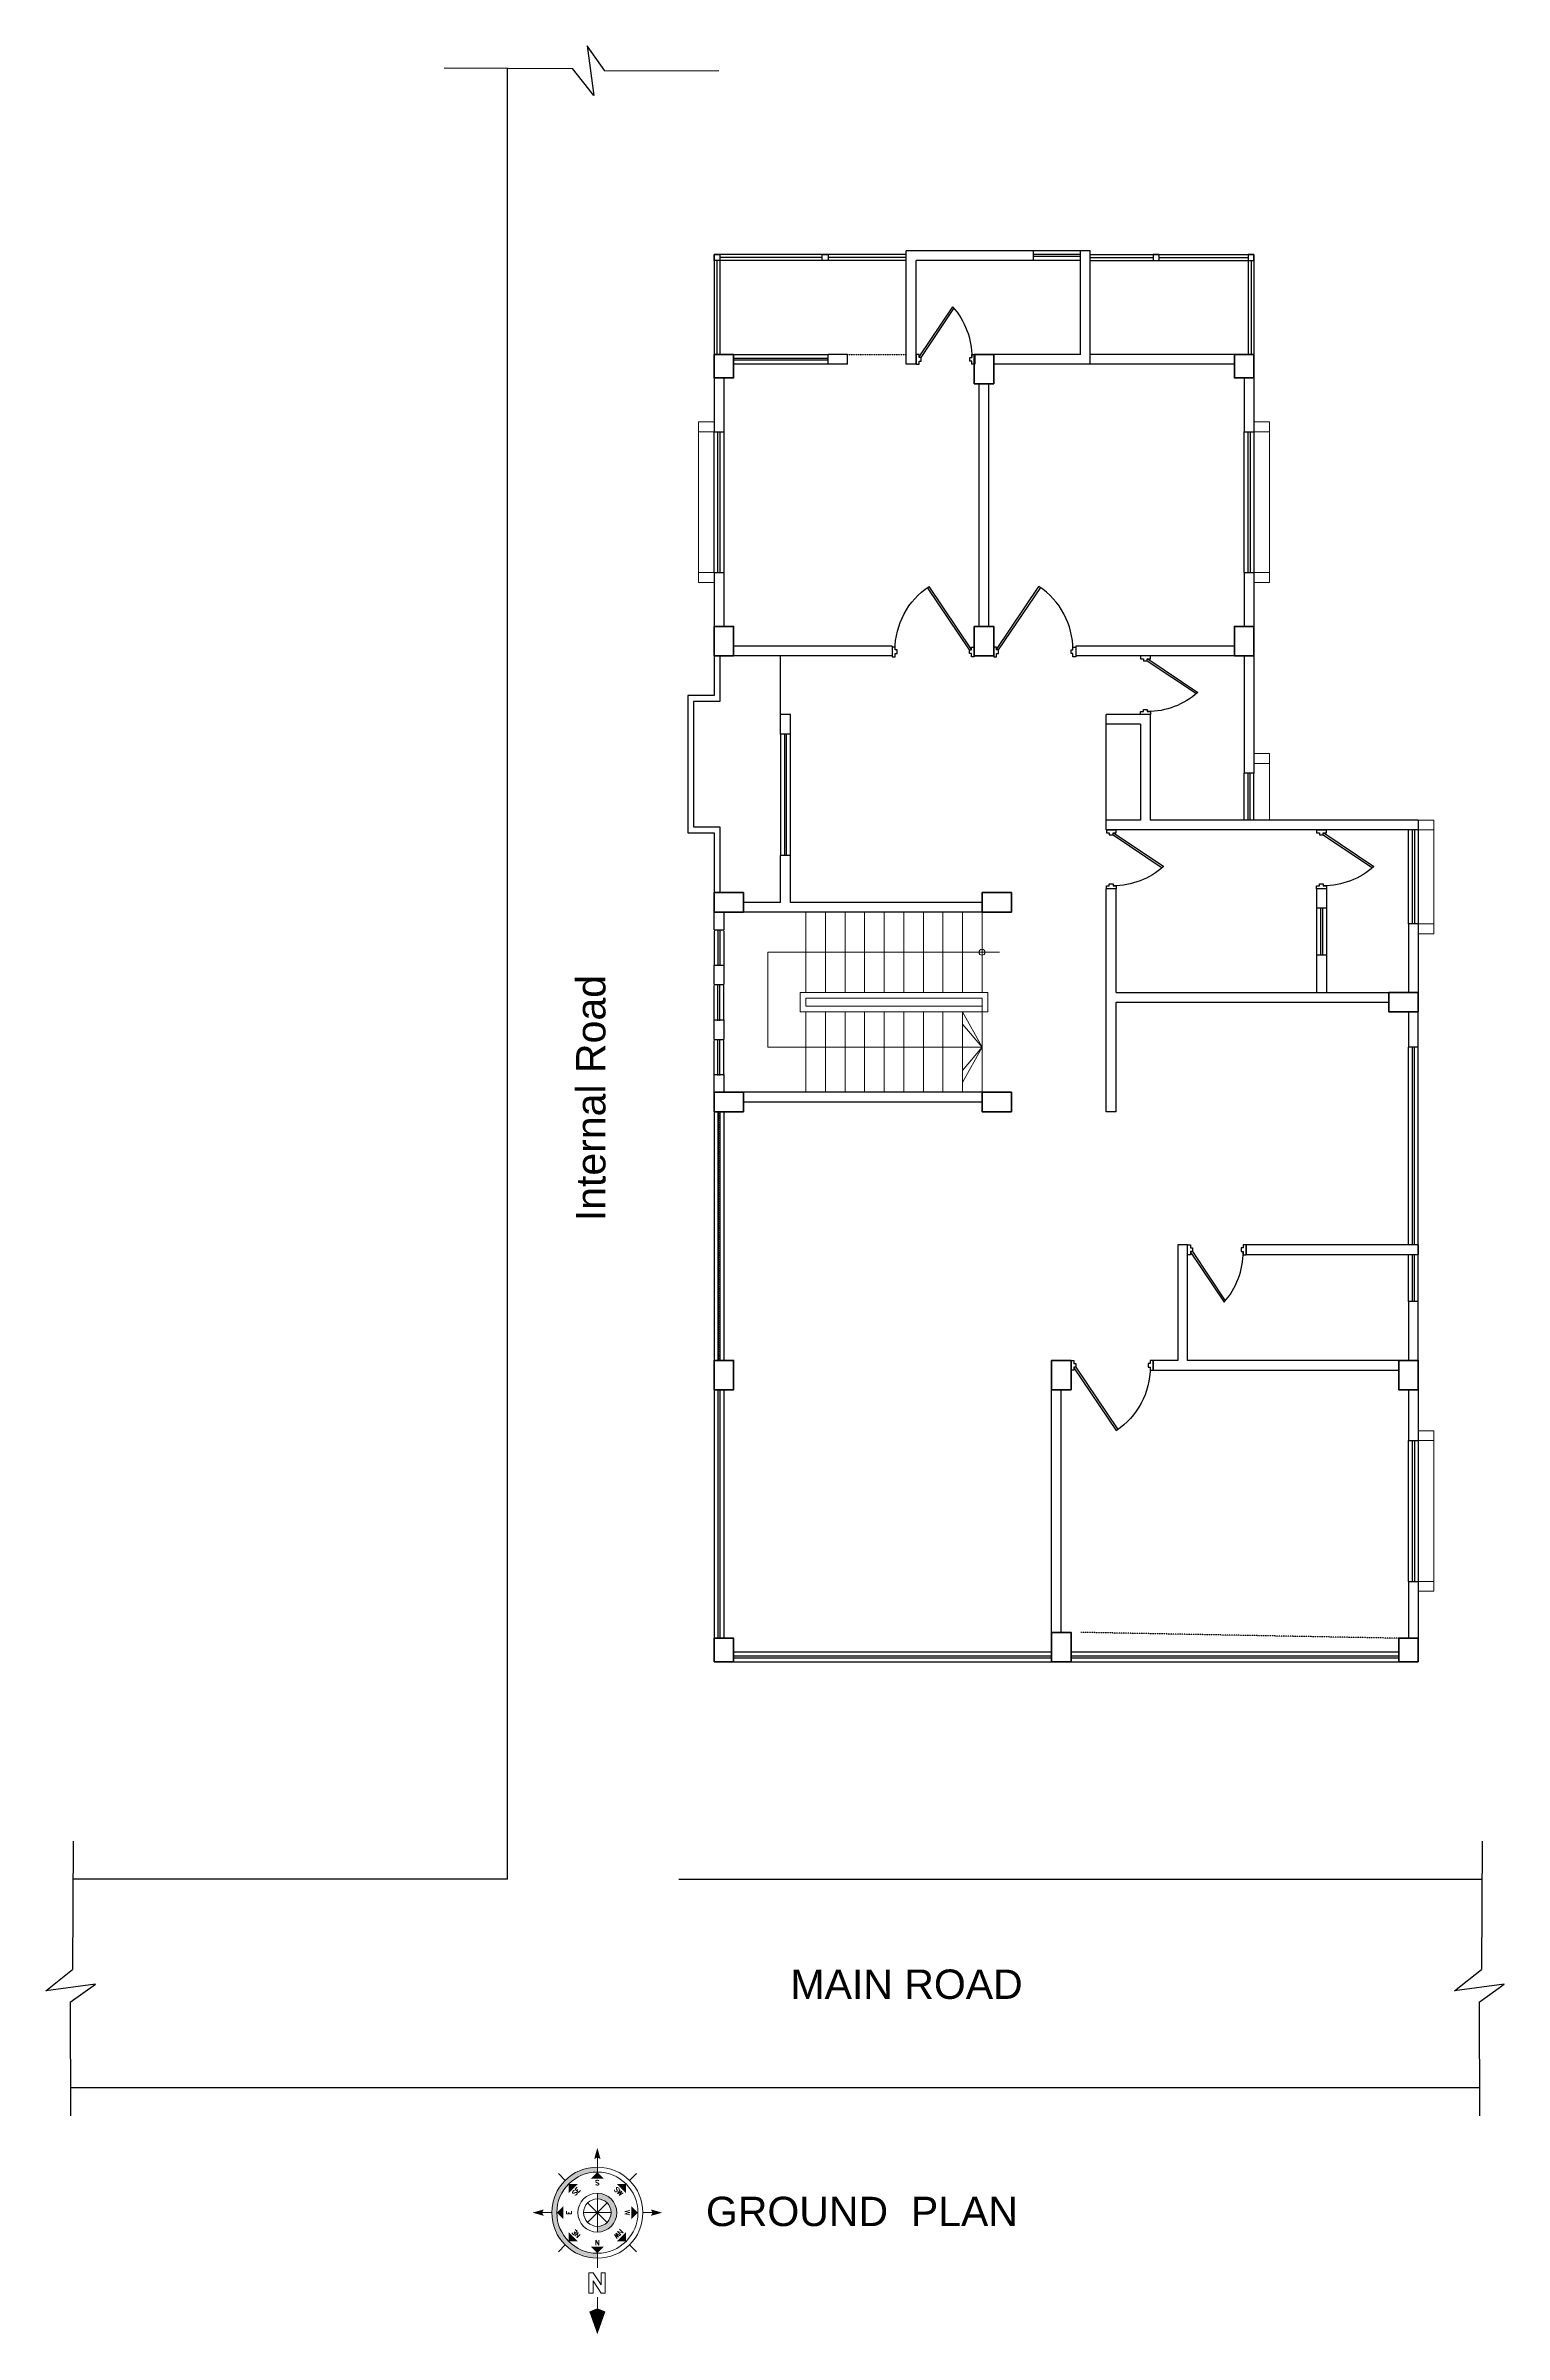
# Model space of a CAD drawing. Header units: inches. Extents: x -54558 to 35158, y -4190 to 41945.
# Drawn here: x 1177 to 1923, y 4957 to 6126 of the extents above; entities that cross this region are included whole.
import ezdxf
from ezdxf.enums import TextEntityAlignment as Align

# ---------------------------------------------------------------- set-up
doc = ezdxf.new("R2010")
doc.units = ezdxf.units.IN
doc.header["$MEASUREMENT"] = 0
doc.linetypes.add('AUDIT_I_190731160832-11', pattern=[0.375, 0.25, -0.125])
doc.linetypes.add('Dash 1_16_', pattern=[3.175, 1.5875, -1.5875])
doc.layers.get('0').update_dxf_attribs({"true_color": 0xe4c8de})
for name, color, linetype, lineweight in [('A-FURN-FIXD', 44, 'Continuous', 9), ('A_WALL', 7, 'Continuous', 30), ('colum', 241, 'Continuous', 40), ('railing', 6, 'Continuous', 5), ('ROAD', 251, 'Continuous', 30), ('sanshade', 252, 'Continuous', 5), ('Stair', 44, 'Continuous', 13), ('Ver', 144, 'Continuous', 30), ('Wall-02', 7, 'Continuous', 30), ('windo', 140, 'Continuous', 25)]:
    doc.layers.add(name, color=color, linetype=linetype, lineweight=lineweight)
doc.layers.add('door', color=34, linetype='Continuous')
doc.layers.add('title', color=7, linetype='Continuous')
doc.styles.add('Arial', font='arial.ttf')
doc.styles.add('ROMANS', font='romans.shx', dxfattribs={"width": 0.8})

# ---------------------------------------------------------------- blocks, each defined once
blk = doc.blocks.new('tyer')
at = {"layer": 'sanshade'}
for points in [[(-25800.8, -9018.3), (-25792.8, -9018.3), (-25792.8, -9023.3), (-25800.8, -9023.3)], [(-25800.8, -9018.3), (-25792.8, -9018.3), (-25792.8, -9100.3), (-25800.8, -9100.3)], [(-25800.8, -9095.3), (-25792.8, -9095.3), (-25792.8, -9100.3), (-25800.8, -9100.3)]]:
    blk.add_lwpolyline(points, close=True, dxfattribs=at)
blk = doc.blocks.new('fjfds')
at = {"layer": 'railing'}
for p, q in [((-25748.8, -8794.3), (-25748.8, -8804.3)), ((-25748.8, -8794.3), (-25652.8, -8794.3)), ((-25748.8, -8804.3), (-25655.8, -8804.3)), ((-25745.8, -8797.3), (-25745.8, -8801.3)), ((-25745.8, -8797.3), (-25655.8, -8797.3)), ((-25745.8, -8801.3), (-25655.8, -8801.3)), ((-25655.8, -8797.3), (-25655.8, -8804.3)), ((-25655.8, -8804.3), (-25652.8, -8804.3)), ((-25652.8, -8794.3), (-25652.8, -8804.3))]:
    blk.add_line(p, q, dxfattribs=at)
at = {"layer": 'Stair'}
for p, q in [((-25745.8, -8753.3), (-25745.8, -8794.3)), ((-25735.8, -8753.3), (-25735.8, -8794.3)), ((-25725.8, -8753.3), (-25725.8, -8794.3)), ((-25715.8, -8753.3), (-25715.8, -8794.3)), ((-25705.8, -8753.3), (-25705.8, -8794.3)), ((-25695.8, -8753.3), (-25695.8, -8794.3)), ((-25685.8, -8753.3), (-25685.8, -8794.3)), ((-25675.8, -8753.3), (-25675.8, -8794.3)), ((-25665.8, -8753.3), (-25665.8, -8794.3)), ((-25655.8, -8753.3), (-25655.8, -8794.3)), ((-25765.3, -8773.8), (-25646.9, -8773.8)), ((-25765.3, -8773.8), (-25765.3, -8822.3)), ((-25745.8, -8804.3), (-25745.8, -8845.3)), ((-25735.8, -8804.3), (-25735.8, -8845.3)), ((-25725.8, -8804.3), (-25725.8, -8845.3)), ((-25715.8, -8804.3), (-25715.8, -8845.3)), ((-25705.8, -8804.3), (-25705.8, -8845.3)), ((-25695.8, -8804.3), (-25695.8, -8845.3)), ((-25685.8, -8804.3), (-25685.8, -8845.3)), ((-25675.8, -8804.3), (-25675.8, -8845.3)), ((-25665.8, -8804.3), (-25665.8, -8845.3)), ((-25655.8, -8822.3), (-25665.8, -8804.3)), ((-25655.8, -8804.3), (-25655.8, -8845.3)), ((-25655.8, -8822.3), (-25665.8, -8810.5)), ((-25765.3, -8822.3), (-25655.8, -8822.3)), ((-25655.8, -8822.3), (-25665.8, -8840.3)), ((-25655.8, -8822.3), (-25665.8, -8834.2))]:
    blk.add_line(p, q, dxfattribs=at)
blk.add_circle((-25655.8, -8773.8), 1.51, dxfattribs=at)
blk = doc.blocks.new('ee')
at = {"layer": 'sanshade'}
for points in [[(-25480.8, -8822.3), (-25472.8, -8822.3), (-25472.8, -8817.3), (-25480.8, -8817.3)], [(-25472.8, -8822.3), (-25480.8, -8822.3), (-25480.8, -8870.3), (-25472.8, -8870.3)], [(-25480.8, -8875.3), (-25472.8, -8875.3), (-25472.8, -8870.3), (-25480.8, -8870.3)]]:
    blk.add_lwpolyline(points, close=True, dxfattribs=at)
blk = doc.blocks.new('ddf')
at = {"layer": 'sanshade'}
for points in [[(-25516.8, -8672.3), (-25508.8, -8672.3), (-25508.8, -8677.3), (-25516.8, -8677.3)], [(-25516.8, -8677.3), (-25508.8, -8677.3), (-25508.8, -8706.3), (-25516.8, -8706.3)]]:
    blk.add_lwpolyline(points, close=True, dxfattribs=at)
blk = doc.blocks.new('Anno_North_J_Metric')
at = {"layer": 'title', "lineweight": 18}
h = blk.add_hatch(color=256, dxfattribs=at)
h.paths.add_polyline_path([(4.17, 0), (4.68, 0, 1), (-4.68, 0), (-4.17, 0, -1)])
h.paths.add_polyline_path([(-1.41, 0), (-2, 0, 1), (2, 0), (1.41, 0, -1)])
for p, q in [((0, 4.68), (0, 5.67)), ((-3.31, 3.31), (-4.01, 4.01)), ((3.31, 3.31), (4.01, 4.01)), ((-8.67, 0), (-9.83, 0)), ((-8.27, 0.86), (-6.17, 0.86)), ((-8.27, 0.44), (-8.27, 0.86)), ((-7.01, 0.44), (-8.27, 0.44)), ((-8.27, -0.4), (-7.01, 0.44)), ((-6.17, 0.44), (-7.43, -0.4)), ((-6.17, 0.86), (-6.17, 0.44)), ((-4.68, 0), (-5.67, 0)), ((-4.68, 0), (-4.17, 0)), ((1, -1), (-1, 1)), ((1, 1), (-1, -1)), ((-1, 1), (1, -1)), ((-1, -1), (1, 1)), ((0, -1.41), (0, 1.41)), ((0, 1.41), (0, -1.41)), ((1.41, 0), (2, 0)), ((4.68, 0), (4.17, 0)), ((4.68, 0), (5.67, 0)), ((-8.27, -0.82), (-8.27, -0.4)), ((-6.17, -0.82), (-8.27, -0.82)), ((-7.43, -0.4), (-6.17, -0.4)), ((-6.17, -0.4), (-6.17, -0.82)), ((-1.41, 0), (-2, 0)), ((1.41, 0), (-1.41, 0)), ((-1.41, 0), (1.41, 0)), ((-3.31, -3.31), (-4.01, -4.01)), ((0, -4.68), (0, -5.67)), ((3.31, -3.31), (4.01, -4.01))]:
    blk.add_line(p, q, dxfattribs=at)
for radius in [4.68, 4.17, 2, 1.41]:
    blk.add_circle((0, 0), radius, dxfattribs=at)
for points in [[(-0.33, 5.5), (0, 5.67), (0, 6.67)], [(0, 6.67), (0.33, 5.5), (0, 5.67)], [(-2.95, 2.95), (-2, 2.95), (-2.95, 2)], [(0, 4.17), (0.67, 3.5), (-0.67, 3.5)], [(2.95, 2.95), (2.95, 2), (2, 2.95)], [(-9.83, 0), (-10.17, 0.83), (-12.5, 0)], [(-12.5, 0), (-10.17, -0.83), (-9.83, 0)], [(-4.17, 0), (-3.5, 0.67), (-3.5, -0.67)], [(4.17, 0), (3.5, -0.67), (3.5, 0.67)], [(5.5, 0.33), (5.67, 0), (6.67, 0)], [(-2.95, -2.95), (-2.95, -2), (-2, -2.95)], [(2.95, -2.95), (2, -2.95), (2.95, -2)], [(6.67, 0), (5.5, -0.33), (5.67, 0)], [(0, -4.17), (-0.67, -3.5), (0.67, -3.5)], [(0, -6.67), (-0.33, -5.5), (0, -5.67)], [(0.33, -5.5), (0, -5.67), (0, -6.67)]]:
    blk.add_solid(points, dxfattribs=at)
at = {"layer": 'title', "lineweight": 18, "style": 'ROMANS'}
for s, rotation, p in [('NE', 45, (-2, 2)), ('SE', 315, (2, 2)), ('N', 90, (-2.83, 0)), ('S', 90, (3.33, 0)), ('NW', 135, (-2, -2)), ('SW', 225, (2, -2)), ('W', 180, (0, -2.83))]:
    blk.add_text(s, height=0.5, rotation=rotation, dxfattribs=at).set_placement(p, align=Align.CENTER)
blk.add_text('E', height=0.5, dxfattribs=at).set_placement((0, 2.67), align=Align.CENTER)
blk = doc.blocks.new('North')
at = {"layer": 'title', "linetype": 'Dash 1_16_', "lineweight": 20, "xscale": 79.54979519464541, "yscale": 79.54979519464541, "zscale": 79.54979519464541, "rotation": 270}
blk.add_blockref('Anno_North_J_Metric', (8025510, 1107807), dxfattribs=at)
blk = doc.blocks.new('efre')
at = {"layer": 'door'}
for p, q in [((10922.9, 10339.4), (10901.4, 10307.5)), ((10923.9, 10339.1), (10902.3, 10307))]:
    blk.add_line(p, q, dxfattribs=at)
for points in [[(10885.9, 10339.4), (10884.9, 10339.4), (10884.9, 10337.9), (10883.4, 10337.9), (10883.4, 10342.9), (10884.9, 10342.9), (10884.9, 10341.3), (10885.9, 10341.3)], [(10922.9, 10339.4), (10923.9, 10339.4), (10923.9, 10337.9), (10925.4, 10337.9), (10925.4, 10342.9), (10923.9, 10342.9), (10923.9, 10341.3), (10922.9, 10341.3)]]:
    blk.add_lwpolyline(points, close=True, dxfattribs=at)
blk.add_arc((10923.9, 10339.4), 39, 180, 236.3642, dxfattribs=at)
blk = doc.blocks.new('jj')
at = {"layer": 'door'}
for p, q in [((11000.8, 10306.4), (11025.9, 10323.2)), ((11001.1, 10305.4), (11026.7, 10322.6))]:
    blk.add_line(p, q, dxfattribs=at)
for points in [[(11000.8, 10331.4), (11000.8, 10332.4), (11002.4, 10332.4), (11002.4, 10333.9), (10997.4, 10333.9), (10997.4, 10332.4), (10998.9, 10332.4), (10998.9, 10331.4)], [(11000.8, 10306.4), (11000.8, 10305.4), (11002.4, 10305.4), (11002.4, 10303.9), (10997.4, 10303.9), (10997.4, 10305.4), (10998.9, 10305.4), (10998.9, 10306.4)]]:
    blk.add_lwpolyline(points, close=True, dxfattribs=at)
blk.add_arc((11000.8, 10293.4), 39, 48.4266, 90, dxfattribs=at)

msp = doc.modelspace()

# ---------------------------------------------------------------- linework, layer by layer
at = {"linetype": 'AUDIT_I_190731160832-11', "ltscale": 0.25}
for p, q in [((1586.958, 5968.181), (1616.958, 5968.181)), ((1521.171, 5454.181, 84), (1521.171, 5581.181, 84)), ((1868.671, 5312.181), (1706.171, 5315.181))]:
    msp.add_line(p, q, dxfattribs=at)
at = {"color": 0, "ltscale": 0.25}
for p, q in [((1552.671, 5784.181), (1552.671, 5814.181)), ((1518.671, 5793.851), (1505.239, 5793.851)), ((1505.239, 5793.851), (1505.239, 5723.73)), ((1521.671, 5790.851), (1508.239, 5790.851)), ((1508.239, 5790.851), (1508.239, 5726.73)), ((1505.239, 5723.73), (1518.671, 5723.73)), ((1508.239, 5726.73), (1521.671, 5726.73))]:
    msp.add_line(p, q, dxfattribs=at)
at = {"layer": 'colum'}
for points in [[(1518.671, 5968.181), (1528.671, 5968.181), (1528.671, 5956.181), (1518.671, 5956.181)], [(1651.671, 5968.181), (1661.671, 5968.181), (1661.671, 5953.181), (1651.671, 5953.181)], [(1794.671, 5968.181), (1784.671, 5968.181), (1784.671, 5956.181), (1794.671, 5956.181)], [(1518.671, 5829.181), (1528.671, 5829.181), (1528.671, 5814.181), (1518.671, 5814.181)], [(1651.671, 5829.181), (1661.671, 5829.181), (1661.671, 5814.181), (1651.671, 5814.181)], [(1794.671, 5829.181), (1784.671, 5829.181), (1784.671, 5814.181), (1794.671, 5814.181)], [(1533.671, 5683.181), (1533.671, 5693.181), (1518.671, 5693.181), (1518.671, 5683.181)], [(1670.671, 5683.181), (1670.671, 5693.181), (1655.671, 5693.181), (1655.671, 5683.181)], [(1878.671, 5632.181), (1878.671, 5642.181), (1863.671, 5642.181), (1863.671, 5632.181)], [(1533.671, 5581.181), (1533.671, 5591.181), (1518.671, 5591.181), (1518.671, 5581.181)], [(1670.671, 5581.181), (1670.671, 5591.181), (1655.671, 5591.181), (1655.671, 5581.181)], [(1518.671, 5439.181), (1528.671, 5439.181), (1528.671, 5454.181), (1518.671, 5454.181)], [(1691.171, 5439.181), (1701.171, 5439.181), (1701.171, 5454.181), (1691.171, 5454.181)], [(1878.671, 5439.181), (1868.671, 5439.181), (1868.671, 5454.181), (1878.671, 5454.181)], [(1518.671, 5300.181), (1528.671, 5300.181), (1528.671, 5312.181), (1518.671, 5312.181)], [(1691.171, 5300.181), (1701.171, 5300.181), (1701.171, 5315.181), (1691.171, 5315.181)], [(1878.671, 5300.181), (1868.671, 5300.181), (1868.671, 5312.181), (1878.671, 5312.181)]]:
    msp.add_lwpolyline(points, close=True, dxfattribs=at)
at = {"layer": 'ROAD'}
for p, q in [((1462.916, 6112.996), (1453.832, 6125.879)), ((1453.832, 6125.879), (1457.282, 6100.475)), ((1380.697, 6114.552), (1446.339, 6114.199)), ((1413.112, 5189.181), (1413.112, 6114.378)), ((1457.282, 6100.475), (1446.339, 6114.199)), ((1462.916, 6112.996), (1521.058, 6113.18)), ((1191.128, 5208.555), (1190.775, 5142.913)), ((1911.277, 5208.555), (1910.924, 5142.913)), ((1413.112, 5189.181), (1191.024, 5189.181)), ((1500.671, 5189.181), (1911.173, 5189.181)), ((1177.051, 5131.969), (1190.775, 5142.913)), ((1202.455, 5135.419), (1177.051, 5131.969)), ((1189.572, 5126.335), (1202.455, 5135.419)), ((1897.2, 5131.969), (1910.924, 5142.913)), ((1922.604, 5135.419), (1897.2, 5131.969)), ((1909.721, 5126.335), (1922.604, 5135.419)), ((1189.572, 5126.335), (1189.756, 5068.193)), ((1909.721, 5126.335), (1909.905, 5068.193)), ((1189.71, 5082.701), (1909.859, 5082.701))]:
    msp.add_line(p, q, dxfattribs=at)
at = {"layer": 'Ver'}
for points in [[(1616.958, 6019.181), (1518.671, 6019.181), (1518.671, 5968.181)], [(1616.958, 6016.181), (1521.671, 6016.181), (1521.671, 5968.181)], [(1710.958, 6019.181), (1794.671, 6019.181), (1794.671, 5968.181)], [(1710.958, 6016.181), (1791.671, 6016.181), (1791.671, 5968.181)]]:
    msp.add_lwpolyline(points, dxfattribs=at)
at = {"layer": 'Ver', "color": 0}
for points in [[(1518.671, 5814.181), (1518.671, 5793.851)], [(1521.671, 5814.181), (1521.671, 5790.851)], [(1518.671, 5723.73), (1518.671, 5693.181)], [(1521.671, 5726.73), (1521.671, 5693.181)]]:
    msp.add_lwpolyline(points, dxfattribs=at)
at = {"layer": 'Wall-02'}
for p, q in [((1616.958, 5963.181), (1616.958, 6021.181)), ((1681.958, 6021.181), (1616.958, 6021.181)), ((1681.958, 6016.181), (1621.958, 6016.181)), ((1621.958, 5963.181), (1621.958, 6016.181)), ((1681.958, 6016.181), (1681.958, 6021.181)), ((1705.958, 5968.181), (1705.958, 6021.181)), ((1710.958, 6021.181), (1705.958, 6021.181)), ((1710.958, 5963.181), (1710.958, 6021.181)), ((1586.958, 5968.181), (1576.958, 5968.181)), ((1576.958, 5963.181), (1576.958, 5968.181)), ((1586.958, 5963.181), (1586.958, 5968.181)), ((1705.958, 5968.181), (1661.671, 5968.181)), ((1784.671, 5968.181), (1710.958, 5968.181)), ((1518.671, 5956.181), (1518.671, 5928.681)), ((1523.671, 5956.181), (1523.671, 5928.681)), ((1586.958, 5963.181), (1576.958, 5963.181)), ((1621.958, 5963.181), (1616.958, 5963.181)), ((1654.171, 5829.181), (1654.171, 5953.181)), ((1659.171, 5829.181), (1659.171, 5953.181)), ((1784.671, 5963.181), (1661.671, 5963.181)), ((1789.671, 5956.181), (1789.671, 5928.681)), ((1794.671, 5956.181), (1794.671, 5928.681)), ((1518.671, 5928.681), (1523.671, 5928.681)), ((1789.671, 5928.681), (1794.671, 5928.681)), ((1518.671, 5856.681), (1518.671, 5829.181)), ((1518.671, 5856.681), (1523.671, 5856.681)), ((1523.671, 5856.681), (1523.671, 5829.181)), ((1789.671, 5856.681), (1789.671, 5829.181)), ((1789.671, 5856.681), (1794.671, 5856.681)), ((1794.671, 5856.681), (1794.671, 5754.181)), ((1609.671, 5819.181), (1528.671, 5819.181)), ((1609.671, 5814.181), (1528.671, 5814.181)), ((1609.671, 5819.181), (1609.671, 5814.181)), ((1784.671, 5819.181), (1703.671, 5819.181)), ((1703.671, 5819.181), (1703.671, 5814.181)), ((1784.671, 5814.181), (1703.671, 5814.181)), ((1789.671, 5814.181), (1789.671, 5754.181)), ((1557.671, 5784.181), (1552.671, 5784.181)), ((1552.671, 5774.181), (1552.671, 5784.181)), ((1557.671, 5774.181), (1557.671, 5784.181)), ((1741.671, 5784.181), (1719.171, 5784.181)), ((1719.171, 5730.181), (1719.171, 5784.181)), ((1736.671, 5779.181), (1719.171, 5779.181)), ((1736.671, 5779.181), (1736.671, 5730.181)), ((1741.671, 5784.181), (1741.671, 5730.181)), ((1557.671, 5774.181), (1552.671, 5774.181)), ((1794.671, 5754.181), (1789.671, 5754.181)), ((1719.171, 5725.181), (1719.171, 5730.181)), ((1736.671, 5730.181), (1719.171, 5730.181)), ((1878.671, 5730.181), (1741.671, 5730.181)), ((1878.671, 5730.181), (1878.671, 5725.181)), ((1878.671, 5725.181), (1719.171, 5725.181)), ((1557.671, 5712.181), (1552.671, 5712.181)), ((1552.671, 5688.181), (1552.671, 5712.181)), ((1557.671, 5688.181), (1557.671, 5712.181)), ((1719.171, 5581.181), (1719.171, 5695.181)), ((1724.171, 5695.181), (1719.171, 5695.181)), ((1724.171, 5642.181), (1724.171, 5695.181)), ((1826.671, 5695.181), (1826.671, 5685.181)), ((1831.671, 5695.181), (1826.671, 5695.181)), ((1831.671, 5695.181), (1831.671, 5685.181)), ((1655.671, 5683.181), (1518.671, 5683.181)), ((1518.671, 5674.181), (1518.671, 5683.181)), ((1523.671, 5683.181), (1523.671, 5674.181)), ((1552.671, 5688.181), (1533.671, 5688.181)), ((1655.671, 5688.181), (1557.671, 5688.181)), ((1831.671, 5685.181), (1826.671, 5685.181)), ((1518.671, 5674.181), (1523.671, 5674.181)), ((1873.671, 5677.181), (1873.671, 5642.181)), ((1878.671, 5677.181), (1873.671, 5677.181)), ((1878.671, 5677.181), (1878.671, 5642.181)), ((1826.671, 5661.181), (1826.671, 5642.181)), ((1831.671, 5661.181), (1826.671, 5661.181)), ((1831.671, 5661.181), (1831.671, 5642.181)), ((1518.671, 5646.181), (1518.671, 5656.181)), ((1518.671, 5656.181), (1523.671, 5656.181)), ((1523.671, 5656.181), (1523.671, 5646.181)), ((1518.671, 5646.181), (1523.671, 5646.181)), ((1724.171, 5642.181), (1863.671, 5642.181)), ((1724.171, 5581.181), (1724.171, 5637.181)), ((1724.171, 5637.181), (1863.671, 5637.181)), ((1518.671, 5618.181), (1518.671, 5628.181)), ((1518.671, 5628.181), (1523.671, 5628.181)), ((1523.671, 5628.181), (1523.671, 5618.181)), ((1873.671, 5632.181), (1873.671, 5614.181)), ((1878.671, 5614.181), (1878.671, 5632.181)), ((1518.671, 5618.181), (1523.671, 5618.181)), ((1878.671, 5614.181), (1873.671, 5614.181)), ((1518.671, 5591.181), (1518.671, 5600.181)), ((1518.671, 5600.181), (1523.671, 5600.181)), ((1523.671, 5600.181), (1523.671, 5591.181)), ((1655.671, 5591.181), (1533.671, 5591.181)), ((1655.671, 5586.181), (1533.671, 5586.181)), ((1724.171, 5581.181), (1719.171, 5581.181)), ((1790.671, 5513.181), (1790.671, 5508.181)), ((1878.671, 5513.181), (1790.671, 5513.181)), ((1878.671, 5508.181), (1790.671, 5508.181)), ((1878.671, 5513.181), (1878.671, 5508.181)), ((1873.671, 5484.181), (1873.671, 5454.181)), ((1878.671, 5484.181), (1873.671, 5484.181)), ((1878.671, 5454.181), (1878.671, 5484.181)), ((1696.171, 5454.181), (1691.171, 5454.181)), ((1691.171, 5315.181), (1691.171, 5439.181)), ((1696.171, 5315.181), (1696.171, 5439.181)), ((1873.671, 5439.181), (1873.671, 5413.181)), ((1878.671, 5439.181), (1878.671, 5413.181)), ((1873.671, 5413.181), (1878.671, 5413.181)), ((1873.671, 5341.181), (1873.671, 5312.181)), ((1873.671, 5341.181), (1878.671, 5341.181)), ((1878.671, 5341.181), (1878.671, 5312.181))]:
    msp.add_line(p, q, dxfattribs=at)
for points in [[(1755.671, 5513.181), (1755.671, 5454.181), (1743.171, 5454.181), (1743.171, 5449.181), (1868.671, 5449.181)], [(1868.671, 5454.181), (1760.671, 5454.181), (1760.671, 5513.181), (1755.671, 5513.181)]]:
    msp.add_lwpolyline(points, dxfattribs=at)
at = {"layer": 'windo'}
for p, q in [((1705.958, 6021.181), (1681.958, 6021.181)), ((1705.958, 6019.181), (1681.958, 6019.181)), ((1705.958, 6018.181), (1681.958, 6018.181)), ((1705.958, 6016.181), (1681.958, 6016.181)), ((1528.671, 5968.181), (1576.958, 5968.181)), ((1528.671, 5966.181), (1576.958, 5966.181)), ((1576.958, 5965.181), (1528.671, 5965.181)), ((1576.958, 5963.181), (1528.671, 5963.181)), ((1518.671, 5856.681), (1518.671, 5928.681)), ((1520.671, 5856.681), (1520.671, 5928.681)), ((1521.671, 5928.681), (1521.671, 5856.681)), ((1523.671, 5928.681), (1523.671, 5856.681)), ((1789.671, 5856.681), (1789.671, 5928.681)), ((1791.671, 5856.681), (1791.671, 5928.681)), ((1792.671, 5928.681), (1792.671, 5856.681)), ((1794.671, 5928.681), (1794.671, 5856.681)), ((1552.671, 5774.181), (1552.671, 5712.181)), ((1554.671, 5774.181), (1554.671, 5712.181)), ((1555.671, 5712.181), (1555.671, 5774.181)), ((1557.671, 5712.181), (1557.671, 5774.181)), ((1789.671, 5730.181), (1789.671, 5754.181)), ((1791.671, 5730.181), (1791.671, 5754.181)), ((1792.671, 5730.181), (1792.671, 5754.181)), ((1794.671, 5730.181), (1794.671, 5754.181)), ((1873.671, 5677.181), (1873.671, 5725.181)), ((1875.671, 5677.181), (1875.671, 5725.181)), ((1876.671, 5725.181), (1876.671, 5677.181)), ((1878.671, 5725.181), (1878.671, 5677.181)), ((1826.671, 5685.181), (1826.671, 5661.181)), ((1828.671, 5685.181), (1828.671, 5661.181)), ((1829.671, 5685.181), (1829.671, 5661.181)), ((1831.671, 5685.181), (1831.671, 5661.181)), ((1518.671, 5673.686), (1518.671, 5655.686)), ((1520.671, 5673.686), (1520.671, 5655.686)), ((1521.671, 5673.686), (1521.671, 5655.686)), ((1523.671, 5673.686), (1523.671, 5655.686)), ((1518.671, 5627.686), (1518.671, 5645.686)), ((1520.671, 5627.686), (1520.671, 5645.686)), ((1521.671, 5627.686), (1521.671, 5645.686)), ((1523.671, 5627.686), (1523.671, 5645.686)), ((1518.671, 5599.686), (1518.671, 5617.686)), ((1520.671, 5599.686), (1520.671, 5617.686)), ((1521.671, 5599.686), (1521.671, 5617.686)), ((1523.671, 5599.686), (1523.671, 5617.686)), ((1873.671, 5513.181), (1873.671, 5614.181)), ((1875.671, 5513.181), (1875.671, 5614.181)), ((1876.671, 5513.181), (1876.671, 5614.181)), ((1878.671, 5508.181), (1878.671, 5614.181)), ((1518.671, 5581.181), (1518.671, 5454.181)), ((1520.671, 5581.181), (1520.671, 5454.181)), ((1521.671, 5581.181), (1521.671, 5454.181)), ((1523.671, 5581.181), (1523.671, 5454.181)), ((1873.671, 5484.181), (1873.671, 5508.181)), ((1875.671, 5484.181), (1875.671, 5508.181)), ((1876.671, 5484.181), (1876.671, 5508.181)), ((1878.671, 5484.181), (1878.671, 5508.181)), ((1518.671, 5439.181), (1518.671, 5312.181)), ((1520.671, 5439.181), (1520.671, 5312.181)), ((1521.671, 5439.181), (1521.671, 5312.181)), ((1523.671, 5439.181), (1523.671, 5312.181)), ((1873.671, 5341.181), (1873.671, 5413.181)), ((1875.671, 5341.181), (1875.671, 5413.181)), ((1876.671, 5413.181), (1876.671, 5341.181)), ((1878.671, 5413.181), (1878.671, 5341.181)), ((1528.671, 5305.181), (1691.171, 5305.181)), ((1528.671, 5303.181), (1691.171, 5303.181)), ((1528.671, 5302.181), (1691.171, 5302.181)), ((1528.671, 5300.181), (1691.171, 5300.181)), ((1701.171, 5305.181), (1868.671, 5305.181)), ((1701.171, 5303.181), (1868.671, 5303.181)), ((1701.171, 5302.181), (1868.671, 5302.181)), ((1701.171, 5300.181), (1868.671, 5300.181))]:
    msp.add_line(p, q, dxfattribs=at)
for points in [[(1521.671, 6016.181), (1518.671, 6016.181), (1518.671, 6019.181), (1521.671, 6019.181)], [(1576.921, 6016.181), (1573.921, 6016.181), (1573.921, 6019.181), (1576.921, 6019.181)], [(1743.184, 6016.181), (1746.184, 6016.181), (1746.184, 6019.181), (1743.184, 6019.181)], [(1791.671, 6016.181), (1794.671, 6016.181), (1794.671, 6019.181), (1791.671, 6019.181)]]:
    msp.add_lwpolyline(points, close=True, dxfattribs=at)
for points in [[(1520.171, 6016.181), (1520.171, 5968.181)], [(1573.921, 6017.681), (1521.671, 6017.681)], [(1616.958, 6017.681), (1576.921, 6017.681)], [(1710.958, 6017.681), (1743.184, 6017.681)], [(1746.184, 6017.681), (1791.671, 6017.681)], [(1793.171, 6016.181), (1793.171, 5968.181)]]:
    msp.add_lwpolyline(points, dxfattribs=at)

# ---------------------------------------------------------------- block references
for name, p in [('ee', (27359.459, 14547.501)), ('fjfds', (27311.459, 14436.501))]:
    msp.add_blockref(name, p)
at = {"layer": 'A-FURN-FIXD', "lineweight": 30, "xscale": 0.0625, "yscale": 0.0625, "zscale": 0.0625, "rotation": 180}
msp.add_blockref('North', (503053.392, 74256.64), dxfattribs=at)
at = {"layer": 'A_WALL', "xscale": -1}
for name, p, rotation in [('jj', (-8681.931, -5034.184), 270), ('efre', (-9273.694, 16156.574), 180), ('jj', (-9260.694, 16118.07), 180), ('jj', (-9278.194, 16029.07), 180), ('jj', (-9170.694, 16029.07), 180)]:
    msp.add_blockref(name, p, dxfattribs=dict(at, rotation=rotation))
at = {"layer": 'A_WALL'}
for name, p, rotation in [('efre', (12587.036, 16156.574), 180), ('jj', (-8543.217, 16510.546), 270)]:
    msp.add_blockref(name, p, dxfattribs=dict(at, rotation=rotation))
at = {"layer": 'A_WALL', "xscale": -1}
msp.add_blockref('efre', (12626.536, -4888.707), dxfattribs=at)
at = {"layer": 'railing'}
for p in [(27311.459, 14952.001), (27595.459, 14952.001), (27679.459, 14436.501)]:
    msp.add_blockref('tyer', p, dxfattribs=at)
at = {"layer": 'Wall-02'}
msp.add_blockref('ddf', (27311.459, 14436.501), dxfattribs=at)

# ---------------------------------------------------------------- texts
at = {"insert": (1448.153, 5525.284), "char_height": 15, "width": 130.54467, "attachment_point": 1, "rotation": 90, "style": 'Arial'}
msp.add_mtext('\\pt255;Internal Road', dxfattribs=at)
at = {"char_height": 15, "width": 161.39351, "attachment_point": 1, "style": 'Arial'}
for s, insert in [('MAIN ROAD', (1557.717, 5142.926)), ('GROUND  PLAN', (1514.52, 5026.837))]:
    msp.add_mtext(s, dxfattribs=dict(at, insert=insert))

doc.saveas('drawing.dxf')
